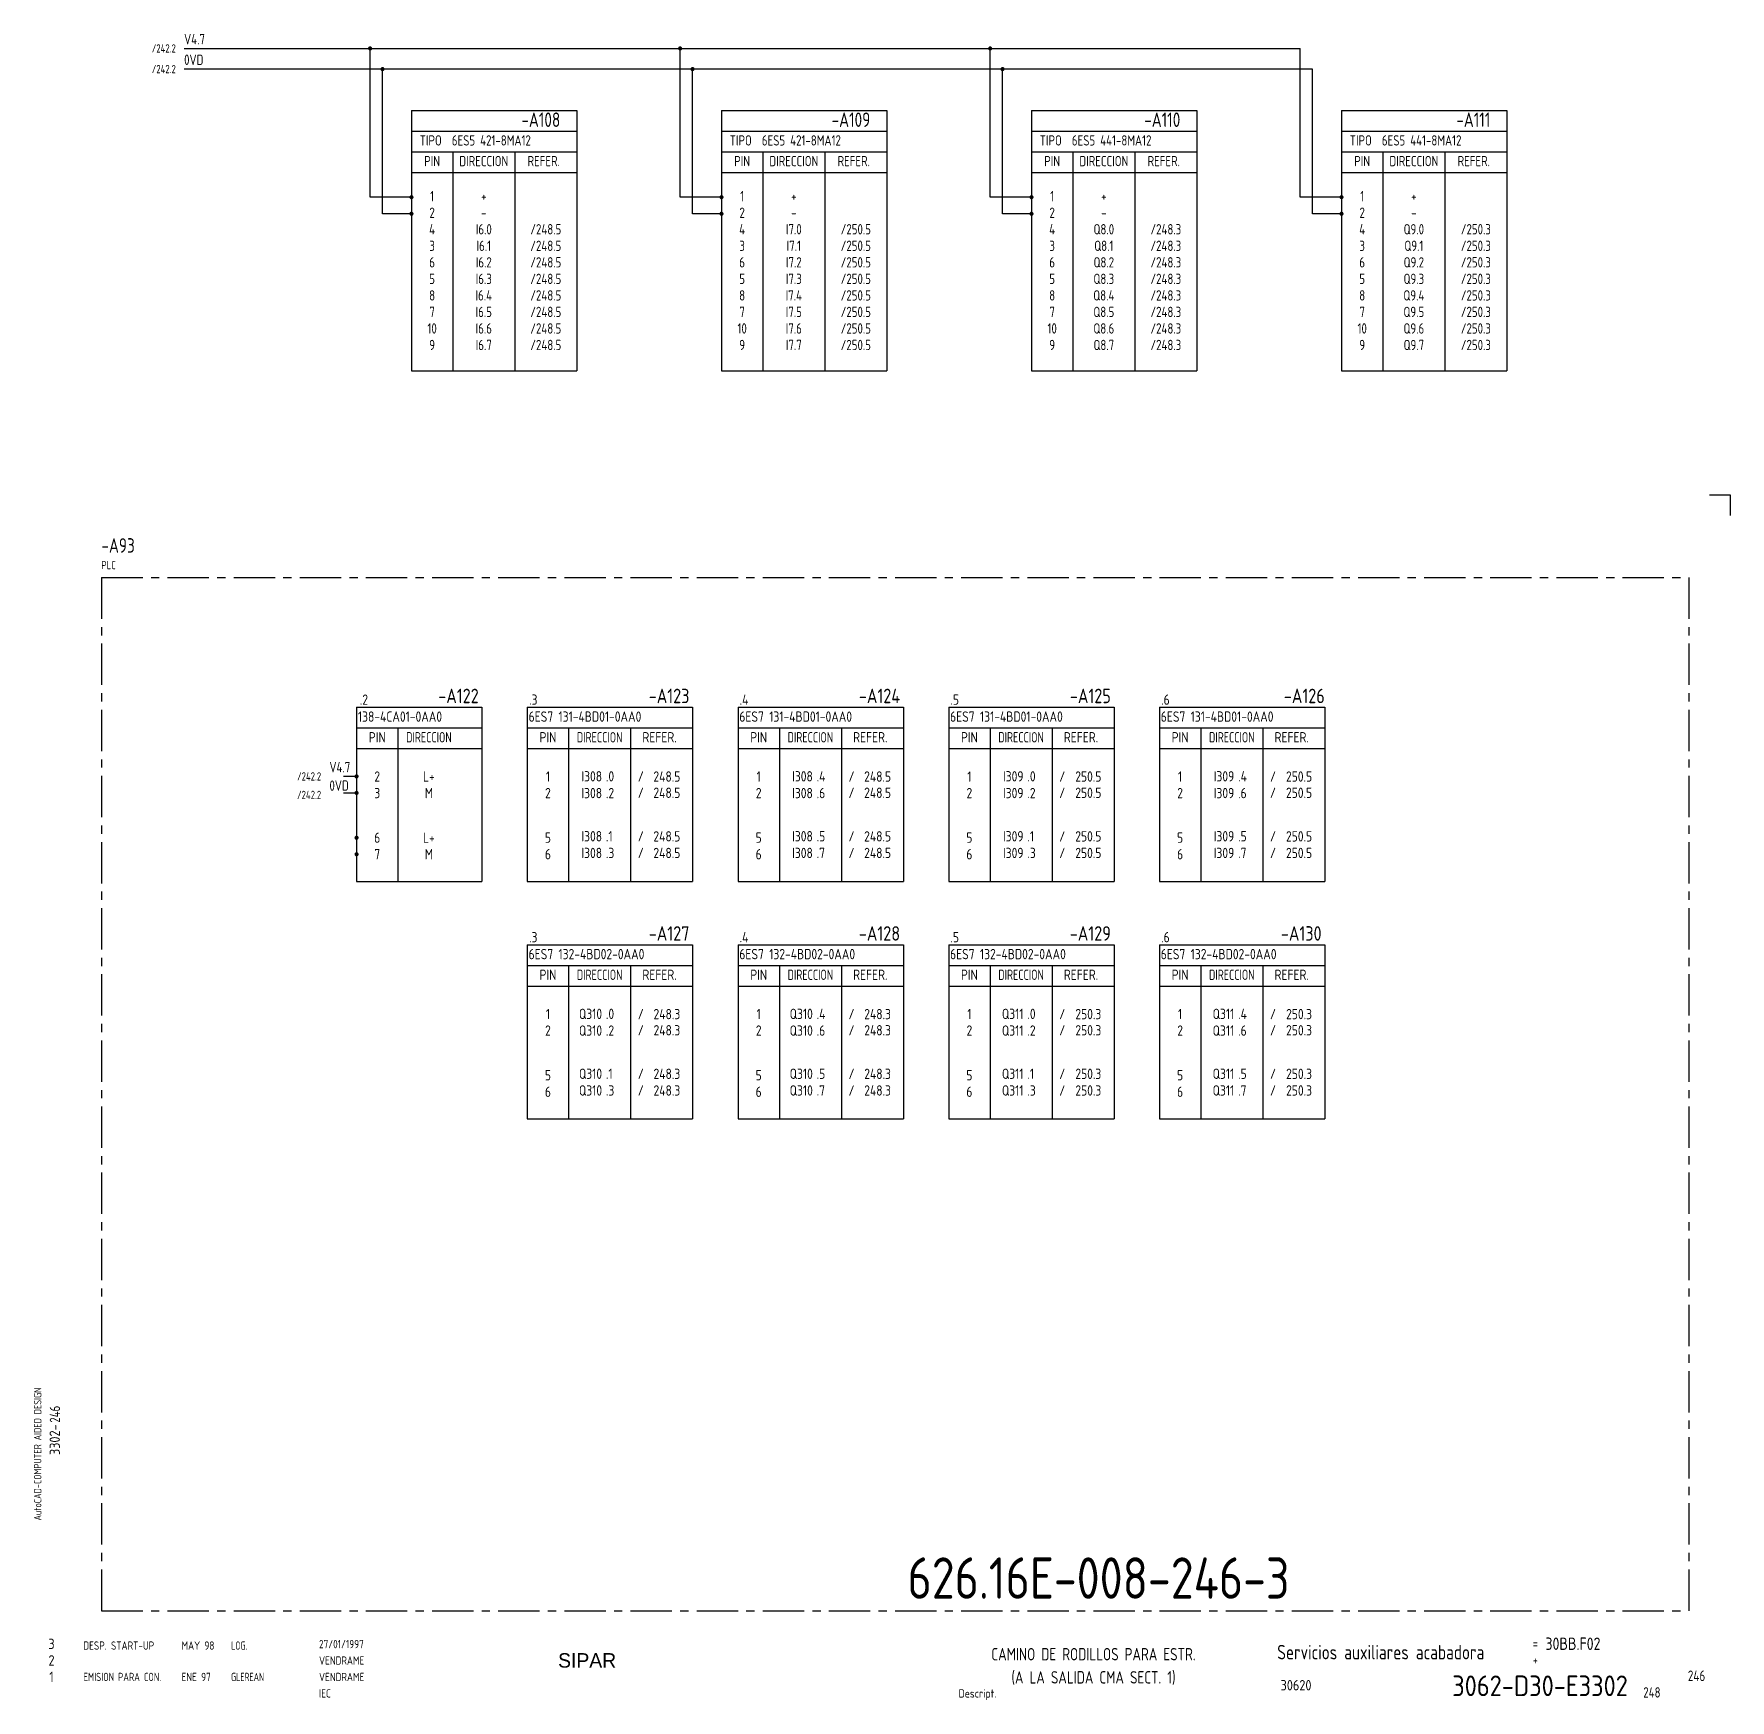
# Model space of a CAD drawing. Extents: x 10 to 1000, y 5 to 409.
# Drawn here: x 589.7 to 1000, y 5.4 to 408.5 of the extents above; entities that cross this region are included whole.
import ezdxf
from ezdxf.enums import TextEntityAlignment as Align

# ---------------------------------------------------------------- set-up
doc = ezdxf.new("R2010")
doc.units = 0
doc.header["$LTSCALE"] = 8
doc.header["$MEASUREMENT"] = 0
doc.linetypes.add('CENTER', pattern=[2, 1.25, -0.25, 0.25, -0.25])
doc.layers.get('0').update_dxf_attribs({"linetype": 'CONTINUOUS'})
doc.layers.add('CART', color=7, linetype='CONTINUOUS')
doc.styles.add('DIN', font='DIN', dxfattribs={"width": 0.85})
doc.styles.add('UNIV', font='UNIV')

msp = doc.modelspace()

# ---------------------------------------------------------------- texts
at = {"style": 'DIN'}
for s, height, width, p in [('V4.7', 2.5, 0.8, (626, 406)), ('0VD', 2.5, 0.8, (626, 401)), ('TIPO  6ES5 421-8MA12', 2.5, 0.8, (683, 381.5)), ('TIPO  6ES5 421-8MA12', 2.5, 0.8, (758, 381.5)), ('TIPO  6ES5 441-8MA12', 2.5, 0.8, (833, 381.5)), ('TIPO  6ES5 441-8MA12', 2.5, 0.8, (908, 381.5)), ('PLC', 2, 0.8, (606, 279)), ('138-4CA01-0AA0', 2.5, 0.85, (668.05, 242.09)), ('6ES7 131-4BD01-0AA0', 2.5, 0.85, (709.34, 242.09)), ('6ES7 131-4BD01-0AA0', 2.5, 0.85, (760.32, 242.09)), ('6ES7 131-4BD01-0AA0', 2.5, 0.85, (811.3, 242.09)), ('6ES7 131-4BD01-0AA0', 2.5, 0.85, (862.27, 242.09)), ('V4.7', 2.5, 0.8, (661.16, 229.87)), ('.0', 2.5, 0.85, (728.05, 227.64)), ('.4', 2.5, 0.85, (779.03, 227.64)), ('.0', 2.5, 0.85, (830.01, 227.64)), ('.4', 2.5, 0.85, (880.99, 227.64)), ('0VD', 2.5, 0.8, (661.16, 225.4)), ('.2', 2.5, 0.85, (728.05, 223.59)), ('.6', 2.5, 0.85, (779.03, 223.59)), ('.2', 2.5, 0.85, (830.01, 223.59)), ('.6', 2.5, 0.85, (880.99, 223.59)), ('.1', 2.5, 0.85, (728.05, 213.14)), ('.5', 2.5, 0.85, (779.03, 213.14)), ('.1', 2.5, 0.85, (830.01, 213.14)), ('.5', 2.5, 0.85, (880.99, 213.14)), ('.3', 2.5, 0.85, (728.05, 209.1)), ('.7', 2.5, 0.85, (779.03, 209.1)), ('.3', 2.5, 0.85, (830.01, 209.1)), ('.7', 2.5, 0.85, (880.99, 209.1)), ('6ES7 132-4BD02-0AA0', 2.5, 0.85, (709.34, 184.63)), ('6ES7 132-4BD02-0AA0', 2.5, 0.85, (760.32, 184.63)), ('6ES7 132-4BD02-0AA0', 2.5, 0.85, (811.3, 184.63)), ('6ES7 132-4BD02-0AA0', 2.5, 0.85, (862.27, 184.63)), ('.0', 2.5, 0.85, (728.05, 170.17)), ('.4', 2.5, 0.85, (779.03, 170.17)), ('.0', 2.5, 0.85, (830.01, 170.17)), ('.4', 2.5, 0.85, (880.99, 170.17)), ('.2', 2.5, 0.85, (728.05, 166.13)), ('.6', 2.5, 0.85, (779.03, 166.13)), ('.2', 2.5, 0.85, (830.01, 166.13)), ('.6', 2.5, 0.85, (880.99, 166.13)), ('.1', 2.5, 0.85, (728.05, 155.68)), ('.5', 2.5, 0.85, (779.03, 155.68)), ('.1', 2.5, 0.85, (830.01, 155.68)), ('.5', 2.5, 0.85, (880.99, 155.68)), ('.3', 2.5, 0.85, (728.05, 151.64)), ('.7', 2.5, 0.85, (779.03, 151.64)), ('.3', 2.5, 0.85, (830.01, 151.64)), ('.7', 2.5, 0.85, (880.99, 151.64)), ('248', 2.5, 0.8, (979, 6))]:
    msp.add_text(s, height=height, dxfattribs=dict(at, width=width)).set_placement(p)
for s, height, width, p in [('/242.2', 2, 0.8, (624, 404)), ('/242.2', 2, 0.8, (624, 399)), ('/242.2', 2, 0.8, (659.16, 227.87)), ('I308', 2.5, 0.85, (727.12, 227.64)), ('I308', 2.5, 0.85, (778.1, 227.64)), ('I309', 2.5, 0.85, (829.07, 227.64)), ('I309', 2.5, 0.85, (880.05, 227.64)), ('I308', 2.5, 0.85, (727.12, 223.59)), ('I308', 2.5, 0.85, (778.1, 223.59)), ('I309', 2.5, 0.85, (829.07, 223.59)), ('I309', 2.5, 0.85, (880.05, 223.59)), ('/242.2', 2, 0.8, (659.16, 223.4)), ('I308', 2.5, 0.85, (727.12, 213.14)), ('I308', 2.5, 0.85, (778.1, 213.14)), ('I309', 2.5, 0.85, (829.07, 213.14)), ('I309', 2.5, 0.85, (880.05, 213.14)), ('I308', 2.5, 0.85, (727.12, 209.1)), ('I308', 2.5, 0.85, (778.1, 209.1)), ('I309', 2.5, 0.85, (829.07, 209.1)), ('I309', 2.5, 0.85, (880.05, 209.1)), ('Q310', 2.5, 0.85, (727.12, 170.17)), ('Q310', 2.5, 0.85, (778.1, 170.17)), ('Q311', 2.5, 0.85, (829.07, 170.17)), ('Q311', 2.5, 0.85, (880.05, 170.17)), ('Q310', 2.5, 0.85, (727.12, 166.13)), ('Q310', 2.5, 0.85, (778.1, 166.13)), ('Q311', 2.5, 0.85, (829.07, 166.13)), ('Q311', 2.5, 0.85, (880.05, 166.13)), ('Q310', 2.5, 0.85, (727.12, 155.68)), ('Q310', 2.5, 0.85, (778.1, 155.68)), ('Q311', 2.5, 0.85, (829.07, 155.68)), ('Q311', 2.5, 0.85, (880.05, 155.68)), ('Q310', 2.5, 0.85, (727.12, 151.64)), ('Q310', 2.5, 0.85, (778.1, 151.64)), ('Q311', 2.5, 0.85, (829.07, 151.64)), ('Q311', 2.5, 0.85, (880.05, 151.64))]:
    msp.add_text(s, height=height, dxfattribs=dict(at, width=width)).set_placement(p, align=Align.RIGHT)
at = {"color": 3, "style": 'DIN'}
for s, height, width, p in [('-A108', 3.5, 0.8, (717, 386)), ('-A109', 3.5, 0.8, (792, 386)), ('-A110', 3.5, 0.8, (867, 386)), ('-A111', 3.5, 0.8, (942, 386)), ('-A122', 3.5, 0.85, (697.27, 246.59)), ('-A123', 3.5, 0.85, (748.25, 246.59)), ('-A124', 3.5, 0.85, (799.22, 246.59)), ('-A125', 3.5, 0.85, (850.2, 246.59)), ('-A126', 3.5, 0.85, (901.95, 246.59)), ('-A127', 3.5, 0.85, (748.25, 189.13)), ('-A128', 3.5, 0.85, (799.22, 189.13)), ('-A129', 3.5, 0.85, (850.2, 189.13)), ('-A130', 3.5, 0.85, (901.18, 189.13)), ('246', 2.56, 0.8, (994, 10))]:
    msp.add_text(s, height=height, dxfattribs=dict(at, width=width)).set_placement(p, align=Align.RIGHT)
at = {"style": 'DIN'}
for s, width, p in [('PIN', 0.8, (686, 376.5)), ('DIRECCION', 0.8, (698.5, 376.5)), ('REFER.', 0.8, (713, 376.5)), ('PIN', 0.8, (761, 376.5)), ('DIRECCION', 0.8, (773.5, 376.5)), ('REFER.', 0.8, (788, 376.5)), ('PIN', 0.8, (836, 376.5)), ('DIRECCION', 0.8, (848.5, 376.5)), ('REFER.', 0.8, (863, 376.5)), ('PIN', 0.8, (911, 376.5)), ('DIRECCION', 0.8, (923.5, 376.5)), ('REFER.', 0.8, (938, 376.5)), ('1', 0.8, (686, 368)), ('+', 0.8, (698.5, 368)), ('1', 0.8, (761, 368)), ('+', 0.8, (773.5, 368)), ('1', 0.8, (836, 368)), ('+', 0.8, (848.5, 368)), ('1', 0.8, (911, 368)), ('+', 0.8, (923.5, 368)), ('2', 0.8, (686, 364)), ('2', 0.8, (761, 364)), ('2', 0.8, (836, 364)), ('2', 0.8, (911, 364)), ('4', 0.8, (686, 360)), ('I6.0', 0.8, (698.5, 360)), ('-', 0.8, (698.5, 364)), ('/248.5', 0.8, (713.5, 360)), ('4', 0.8, (761, 360)), ('I7.0', 0.8, (773.5, 360)), ('-', 0.8, (773.5, 364)), ('/250.5', 0.8, (788.5, 360)), ('4', 0.8, (836, 360)), ('Q8.0', 0.8, (848.5, 360)), ('-', 0.8, (848.5, 364)), ('/248.3', 0.8, (863.5, 360)), ('4', 0.8, (911, 360)), ('Q9.0', 0.8, (923.5, 360)), ('-', 0.8, (923.5, 364)), ('/250.3', 0.8, (938.5, 360)), ('3', 0.8, (686, 356)), ('I6.1', 0.8, (698.5, 356)), ('/248.5', 0.8, (713.5, 356)), ('3', 0.8, (761, 356)), ('I7.1', 0.8, (773.5, 356)), ('/250.5', 0.8, (788.5, 356)), ('3', 0.8, (836, 356)), ('Q8.1', 0.8, (848.5, 356)), ('/248.3', 0.8, (863.5, 356)), ('3', 0.8, (911, 356)), ('Q9.1', 0.8, (923.5, 356)), ('/250.3', 0.8, (938.5, 356)), ('6', 0.8, (686, 352)), ('I6.2', 0.8, (698.5, 352)), ('/248.5', 0.8, (713.5, 352)), ('6', 0.8, (761, 352)), ('I7.2', 0.8, (773.5, 352)), ('/250.5', 0.8, (788.5, 352)), ('6', 0.8, (836, 352)), ('Q8.2', 0.8, (848.5, 352)), ('/248.3', 0.8, (863.5, 352)), ('6', 0.8, (911, 352)), ('Q9.2', 0.8, (923.5, 352)), ('/250.3', 0.8, (938.5, 352)), ('5', 0.8, (686, 348)), ('I6.3', 0.8, (698.5, 348)), ('/248.5', 0.8, (713.5, 348)), ('5', 0.8, (761, 348)), ('I7.3', 0.8, (773.5, 348)), ('/250.5', 0.8, (788.5, 348)), ('5', 0.8, (836, 348)), ('Q8.3', 0.8, (848.5, 348)), ('/248.3', 0.8, (863.5, 348)), ('5', 0.8, (911, 348)), ('Q9.3', 0.8, (923.5, 348)), ('/250.3', 0.8, (938.5, 348)), ('8', 0.8, (686, 344)), ('I6.4', 0.8, (698.5, 344)), ('/248.5', 0.8, (713.5, 344)), ('8', 0.8, (761, 344)), ('I7.4', 0.8, (773.5, 344)), ('/250.5', 0.8, (788.5, 344)), ('8', 0.8, (836, 344)), ('Q8.4', 0.8, (848.5, 344)), ('/248.3', 0.8, (863.5, 344)), ('8', 0.8, (911, 344)), ('Q9.4', 0.8, (923.5, 344)), ('/250.3', 0.8, (938.5, 344)), ('7', 0.8, (686, 340)), ('I6.5', 0.8, (698.5, 340)), ('/248.5', 0.8, (713.5, 340)), ('7', 0.8, (761, 340)), ('I7.5', 0.8, (773.5, 340)), ('/250.5', 0.8, (788.5, 340)), ('7', 0.8, (836, 340)), ('Q8.5', 0.8, (848.5, 340)), ('/248.3', 0.8, (863.5, 340)), ('7', 0.8, (911, 340)), ('Q9.5', 0.8, (923.5, 340)), ('/250.3', 0.8, (938.5, 340)), ('10', 0.8, (686, 336)), ('I6.6', 0.8, (698.5, 336)), ('/248.5', 0.8, (713.5, 336)), ('10', 0.8, (761, 336)), ('I7.6', 0.8, (773.5, 336)), ('/250.5', 0.8, (788.5, 336)), ('10', 0.8, (836, 336)), ('Q8.6', 0.8, (848.5, 336)), ('/248.3', 0.8, (863.5, 336)), ('10', 0.8, (911, 336)), ('Q9.6', 0.8, (923.5, 336)), ('/250.3', 0.8, (938.5, 336)), ('9', 0.8, (686, 332)), ('I6.7', 0.8, (698.5, 332)), ('/248.5', 0.8, (713.5, 332)), ('9', 0.8, (761, 332)), ('I7.7', 0.8, (773.5, 332)), ('/250.5', 0.8, (788.5, 332)), ('9', 0.8, (836, 332)), ('Q8.7', 0.8, (848.5, 332)), ('/248.3', 0.8, (863.5, 332)), ('9', 0.8, (911, 332)), ('Q9.7', 0.8, (923.5, 332)), ('/250.3', 0.8, (938.5, 332)), ('.2', 0.85, (669.51, 246.19)), ('.3', 0.85, (710.47, 246.19)), ('.4', 0.85, (761.45, 246.19)), ('.5', 0.85, (812.43, 246.19)), ('.6', 0.85, (863.4, 246.19)), ('PIN', 0.85, (672.72, 237.09)), ('PIN', 0.85, (714.02, 237.09)), ('REFER.', 0.85, (741.02, 237.09)), ('PIN', 0.85, (765, 237.09)), ('REFER.', 0.85, (792, 237.09)), ('PIN', 0.85, (815.97, 237.09)), ('REFER.', 0.85, (842.97, 237.09)), ('PIN', 0.85, (866.95, 237.09)), ('REFER.', 0.85, (893.95, 237.09)), ('2', 0.85, (672.72, 227.59)), ('L+', 0.85, (685.22, 227.59)), ('1', 0.85, (714.02, 227.59)), ('/', 0.85, (736.48, 227.59)), ('248.5', 0.85, (742.79, 227.59)), ('1', 0.85, (765, 227.59)), ('/', 0.85, (787.46, 227.59)), ('248.5', 0.85, (793.77, 227.59)), ('1', 0.85, (815.97, 227.59)), ('/', 0.85, (838.44, 227.59)), ('250.5', 0.85, (844.75, 227.59)), ('1', 0.85, (866.95, 227.59)), ('/', 0.85, (889.42, 227.59)), ('250.5', 0.85, (895.73, 227.59)), ('3', 0.85, (672.72, 223.59)), ('M', 0.85, (685.22, 223.59)), ('2', 0.85, (714.02, 223.59)), ('/', 0.85, (736.48, 223.66)), ('248.5', 0.85, (742.79, 223.66)), ('2', 0.85, (765, 223.59)), ('/', 0.85, (787.46, 223.66)), ('248.5', 0.85, (793.77, 223.66)), ('2', 0.85, (815.97, 223.59)), ('/', 0.85, (838.44, 223.66)), ('250.5', 0.85, (844.75, 223.66)), ('2', 0.85, (866.95, 223.59)), ('/', 0.85, (889.42, 223.66)), ('250.5', 0.85, (895.73, 223.66)), ('6', 0.85, (672.72, 212.8)), ('L+', 0.85, (685.22, 212.8)), ('5', 0.85, (714.02, 212.8)), ('/', 0.85, (736.48, 213.12)), ('248.5', 0.85, (742.79, 213.12)), ('5', 0.85, (765, 212.8)), ('/', 0.85, (787.46, 213.12)), ('248.5', 0.85, (793.77, 213.12)), ('5', 0.85, (815.97, 212.8)), ('/', 0.85, (838.44, 213.12)), ('250.5', 0.85, (844.75, 213.12)), ('5', 0.85, (866.95, 212.8)), ('/', 0.85, (889.42, 213.12)), ('250.5', 0.85, (895.73, 213.12)), ('7', 0.85, (672.72, 208.8)), ('M', 0.85, (685.22, 208.8)), ('6', 0.85, (714.02, 208.8)), ('/', 0.85, (736.48, 209.1)), ('248.5', 0.85, (742.79, 209.1)), ('6', 0.85, (765, 208.8)), ('/', 0.85, (787.46, 209.1)), ('248.5', 0.85, (793.77, 209.1)), ('6', 0.85, (815.97, 208.8)), ('/', 0.85, (838.44, 209.1)), ('250.5', 0.85, (844.75, 209.1)), ('6', 0.85, (866.95, 208.8)), ('/', 0.85, (889.42, 209.1)), ('250.5', 0.85, (895.73, 209.1)), ('.3', 0.85, (710.47, 188.73)), ('.4', 0.85, (761.45, 188.73)), ('.5', 0.85, (812.43, 188.73)), ('.6', 0.85, (863.4, 188.73)), ('PIN', 0.85, (714.02, 179.63)), ('REFER.', 0.85, (741.02, 179.63)), ('PIN', 0.85, (765, 179.63)), ('REFER.', 0.85, (792, 179.63)), ('PIN', 0.85, (815.97, 179.63)), ('REFER.', 0.85, (842.97, 179.63)), ('PIN', 0.85, (866.95, 179.63)), ('REFER.', 0.85, (893.95, 179.63)), ('1', 0.85, (714.02, 170.13)), ('/', 0.85, (736.48, 170.12)), ('248.3', 0.85, (742.79, 170.12)), ('1', 0.85, (765, 170.13)), ('/', 0.85, (787.46, 170.12)), ('248.3', 0.85, (793.77, 170.12)), ('1', 0.85, (815.97, 170.13)), ('/', 0.85, (838.44, 170.12)), ('250.3', 0.85, (844.75, 170.12)), ('1', 0.85, (866.95, 170.13)), ('/', 0.85, (889.42, 170.12)), ('250.3', 0.85, (895.73, 170.12)), ('2', 0.85, (714.02, 166.13)), ('/', 0.85, (736.48, 166.2)), ('248.3', 0.85, (742.79, 166.2)), ('2', 0.85, (765, 166.13)), ('/', 0.85, (787.46, 166.2)), ('248.3', 0.85, (793.77, 166.2)), ('2', 0.85, (815.97, 166.13)), ('/', 0.85, (838.44, 166.2)), ('250.3', 0.85, (844.75, 166.2)), ('2', 0.85, (866.95, 166.13)), ('/', 0.85, (889.42, 166.2)), ('250.3', 0.85, (895.73, 166.2)), ('5', 0.85, (714.02, 155.33)), ('/', 0.85, (736.48, 155.66)), ('248.3', 0.85, (742.79, 155.66)), ('5', 0.85, (765, 155.33)), ('/', 0.85, (787.46, 155.66)), ('248.3', 0.85, (793.77, 155.66)), ('5', 0.85, (815.97, 155.33)), ('/', 0.85, (838.44, 155.66)), ('250.3', 0.85, (844.75, 155.66)), ('5', 0.85, (866.95, 155.33)), ('/', 0.85, (889.42, 155.66)), ('250.3', 0.85, (895.73, 155.66)), ('6', 0.85, (714.02, 151.33)), ('/', 0.85, (736.48, 151.64)), ('248.3', 0.85, (742.79, 151.64)), ('6', 0.85, (765, 151.33)), ('/', 0.85, (787.46, 151.64)), ('248.3', 0.85, (793.77, 151.64)), ('6', 0.85, (815.97, 151.33)), ('/', 0.85, (838.44, 151.64)), ('250.3', 0.85, (844.75, 151.64)), ('6', 0.85, (866.95, 151.33)), ('/', 0.85, (889.42, 151.64)), ('250.3', 0.85, (895.73, 151.64))]:
    msp.add_text(s, height=2.5, dxfattribs=dict(at, width=width)).set_placement(p, align=Align.CENTER)
at = {"color": 3, "style": 'DIN', "width": 0.8}
msp.add_text('-A93', height=3.5, dxfattribs=at).set_placement((606, 283))
at = {"style": 'DIN', "width": 0.596129}
for p, p2 in [((679.72, 237.09), (690.72, 237.09)), ((721.02, 237.09), (732.02, 237.09)), ((772, 237.09), (783, 237.09)), ((822.97, 237.09), (833.97, 237.09)), ((873.95, 237.09), (884.95, 237.09)), ((721.02, 179.63), (732.02, 179.63)), ((772, 179.63), (783, 179.63)), ((822.97, 179.63), (833.97, 179.63)), ((873.95, 179.63), (884.95, 179.63))]:
    msp.add_text('DIRECCION', height=2.5, dxfattribs=at).set_placement(p, p2, align=Align.FIT)
at = {"style": 'DIN', "width": 0.8}
msp.add_text('246', height=2.5, rotation=90, dxfattribs=at).set_placement((596, 72.5))
at = {"color": 3, "style": 'DIN', "width": 0.8}
for s, p in [('CAMINO DE RODILLOS PARA ESTR.', (846, 15)), ('(A LA SALIDA CMA SECT. 1)', (846, 9.4))]:
    msp.add_text(s, height=3, dxfattribs=at).set_placement(p, align=Align.CENTER)
at = {"color": 2, "insert": (801, 39.92), "char_height": 10, "width": 111.0411, "attachment_point": 1, "style": 'DIN'}
msp.add_mtext('626.16E-008-246-3', dxfattribs=at)
at = {"layer": 'CART', "color": 2, "linetype": 'Continuous', "style": 'UNIV'}
msp.add_text('SIPAR', height=3.5, dxfattribs=at).set_placement((723.5, 13.25), align=Align.CENTER)

# ---------------------------------------------------------------- blocks, each defined once
blk = doc.blocks.new('WB-FG100')
at = {"layer": 'CART', "color": 1}
for p, q in [((415, 297), (420, 297)), ((420, 297), (420, 292))]:
    blk.add_line(p, q, dxfattribs=at)
at = {"layer": 'CART', "color": 1, "style": 'DIN', "width": 0.8}
blk.add_text('AutoCAD-COMPUTER AIDED DESIGN', height=1.8, rotation=90, dxfattribs=at).set_placement((11.47, 48.84))
at = {"layer": 'CART', "color": 3, "style": 'DIN', "width": 0.8}
for s, p in [('=', (372.24, 17.91)), ('+', (372.24, 13.87))]:
    blk.add_text(s, height=2.5, dxfattribs=at).set_placement(p)
at = {"layer": 'CART', "color": 7, "style": 'DIN', "width": 0.9}
blk.add_attdef('FILE', text='', height=2.5, rotation=90, dxfattribs=at).set_placement((15.95, 68.38), align=Align.CENTER)
for tag, p in [('MOD-3', (13.92, 19)), ('MOD-2', (13.92, 15)), ('MOD-1', (13.92, 11)), ('NR.COMMESSA', (315, 9))]:
    blk.add_attdef(tag, text='', height=2.5, dxfattribs=at).set_placement(p, align=Align.MIDDLE)
at = {"layer": 'CART', "color": 7, "style": 'DIN'}
for tag, width, p in [('REV-3', 0.9, (21.66, 19)), ('DATA-3', 0.9, (45.37, 19)), ('NOME-3', 0.9, (57.37, 19)), ('REV-2', 0.9, (21.66, 15)), ('DATA-2', 0.9, (45.37, 15)), ('NOME-2', 0.9, (57.37, 15)), ('REV-1', 0.9, (21.66, 11)), ('DATA-1', 0.9, (45.37, 11)), ('NOME-1', 0.7, (57.37, 11))]:
    blk.add_attdef(tag, text='', height=2, dxfattribs=dict(at, width=width)).set_placement(p, align=Align.MIDDLE_LEFT)
at = {"layer": 'CART', "color": 7, "style": 'DIN', "width": 0.9}
for tag, p, height in [('DATA', (78.64, 17.94), 2), ('ESECUTORE', (78.64, 13.97), 2), ('CONTROLLORE', (78.64, 9.99), 2), ('SEGUE', (398.93, 5.65), 2.8), ('NORMA', (78.64, 6.01), 2)]:
    blk.add_attdef(tag, p, '', height=height, dxfattribs=at)
at = {"layer": 'CART', "color": 2, "style": 'DIN', "width": 0.9}
for tag, p in [('TITOLO-1/3', (266.5, 18.23)), ('TITOLO-1/2', (266.5, 15.73)), ('TITOLO-2/3', (266.5, 13.18)), ('TITOLO-2/2', (266.5, 10.68)), ('TITOLO-3/3', (266.5, 8.13))]:
    blk.add_attdef(tag, text='', height=3.5, dxfattribs=at).set_placement(p, align=Align.MIDDLE)
at = {"layer": 'CART', "color": 3, "style": 'DIN', "width": 0.9}
blk.add_attdef('ASSIEME', text='', height=3.5, dxfattribs=at).set_placement((334, 17), align=Align.MIDDLE)
at = {"layer": 'CART', "color": 3, "style": 'DIN', "width": 0.85}
for tag, p in [('=', (375.33, 16.63)), ('+', (375.33, 12.76))]:
    blk.add_attdef(tag, text='', height=3, dxfattribs=at).set_placement(p, align=Align.BOTTOM_LEFT)
at = {"layer": 'CART', "color": 3, "style": 'DIN', "width": 0.9}
blk.add_attdef('FOGLIO', text='', height=2.8, dxfattribs=at).set_placement((414.2, 9.56), align=Align.RIGHT)
at = {"layer": 'CART', "color": 2, "style": 'DIN', "width": 0.9}
blk.add_attdef('DISEGNO', text='', height=5, dxfattribs=at).set_placement((395.27, 6.35), align=Align.RIGHT)
at = {"layer": 'CART', "color": 1, "style": 'DIN', "width": 0.9}
blk.add_attdef('TIPOLOGIA', (233.37, 6), '', height=2, dxfattribs=at)
blk = doc.blocks.new('DESP')
at = {"linetype": 'Continuous', "style": 'DIN'}
for s, width, p in [('DESP. START-UP', 0.85, (21.62, 17.59)), ('MAY 98', 0.85, (45.38, 17.59)), ('LOG.', 0.7, (57.38, 17.59))]:
    blk.add_text(s, height=2, dxfattribs=dict(at, width=width)).set_placement(p)

# ---------------------------------------------------------------- linework, layer by layer
for p, q in [((626, 405), (896, 405)), ((671, 369), (671, 405.25)), ((746, 369), (746, 405)), ((821, 369), (821, 405)), ((896, 369), (896, 405)), ((899, 400), (626, 400)), ((674, 365), (674, 400.25)), ((749, 365), (749, 400)), ((824, 365), (824, 400)), ((899, 365), (899, 400)), ((681, 369), (671, 369)), ((756, 369), (746, 369)), ((831, 369), (821, 369)), ((906, 369), (896, 369)), ((681, 365), (674, 365)), ((756, 365), (749, 365)), ((831, 365), (824, 365)), ((906, 365), (899, 365)), ((667.72, 228.87), (664.6, 228.87)), ((664.6, 224.87), (667.72, 224.87))]:
    msp.add_line(p, q)
at = {"color": 3}
for p, q in [((681, 390), (681, 327)), ((681, 390), (721, 390)), ((721, 390), (721, 327)), ((756, 390), (796, 390)), ((756, 390), (756, 327)), ((796, 390), (796, 327)), ((831, 390), (871, 390)), ((831, 390), (831, 327)), ((871, 390), (871, 327)), ((906, 390), (946, 390)), ((906, 390), (906, 327)), ((946, 390), (946, 327)), ((681, 385), (721, 385)), ((756, 385), (796, 385)), ((831, 385), (871, 385)), ((906, 385), (946, 385)), ((681, 380), (721, 380)), ((691, 380), (691, 327)), ((706, 380), (706, 327)), ((756, 380), (796, 380)), ((766, 380), (766, 327)), ((781, 380), (781, 327)), ((831, 380), (871, 380)), ((841, 380), (841, 327)), ((856, 380), (856, 327)), ((906, 380), (946, 380)), ((916, 380), (916, 327)), ((931, 380), (931, 327)), ((681, 375), (721, 375)), ((756, 375), (796, 375)), ((831, 375), (871, 375)), ((906, 375), (946, 375)), ((681, 327), (721, 327)), ((756, 327), (796, 327)), ((831, 327), (871, 327)), ((906, 327), (946, 327)), ((667.72, 245.59), (667.72, 203.46)), ((667.72, 245.59), (698.04, 245.59)), ((698.04, 245.59), (698.04, 203.46)), ((709.02, 245.59), (749.02, 245.59)), ((709.02, 245.59), (709.02, 203.46)), ((749.02, 245.59), (749.02, 203.46)), ((760, 245.59), (760, 203.46)), ((760, 245.59), (800, 245.59)), ((800, 245.59), (800, 203.46)), ((810.97, 245.59), (850.97, 245.59)), ((810.97, 245.59), (810.97, 203.46)), ((850.97, 245.59), (850.97, 203.46)), ((861.95, 245.59), (901.95, 245.59)), ((861.95, 245.59), (861.95, 203.46)), ((901.95, 245.59), (901.95, 203.46)), ((667.72, 240.59), (698.04, 240.59)), ((677.72, 240.59), (677.72, 203.46)), ((709.02, 240.59), (749.02, 240.59)), ((719.02, 240.59), (719.02, 203.46)), ((734.02, 240.59), (734.02, 203.46)), ((760, 240.59), (800, 240.59)), ((770, 240.59), (770, 203.46)), ((785, 240.59), (785, 203.46)), ((810.97, 240.59), (850.97, 240.59)), ((820.97, 240.59), (820.97, 203.46)), ((835.97, 240.59), (835.97, 203.46)), ((861.95, 240.59), (901.95, 240.59)), ((871.95, 240.59), (871.95, 203.46)), ((886.95, 240.59), (886.95, 203.46)), ((667.72, 235.59), (698.04, 235.59)), ((709.02, 235.59), (749.02, 235.59)), ((760, 235.59), (800, 235.59)), ((810.97, 235.59), (850.97, 235.59)), ((861.95, 235.59), (901.95, 235.59)), ((667.72, 203.46), (698.04, 203.46)), ((709.02, 203.46), (749.02, 203.46)), ((760, 203.46), (800, 203.46)), ((810.97, 203.46), (850.97, 203.46)), ((861.95, 203.46), (901.95, 203.46)), ((709.02, 188.13), (709.02, 146)), ((709.02, 188.13), (749.02, 188.13)), ((749.02, 188.13), (749.02, 146)), ((760, 188.13), (800, 188.13)), ((760, 188.13), (760, 146)), ((800, 188.13), (800, 146)), ((810.97, 188.13), (850.97, 188.13)), ((810.97, 188.13), (810.97, 146)), ((850.97, 188.13), (850.97, 146)), ((861.95, 188.13), (901.95, 188.13)), ((861.95, 188.13), (861.95, 146)), ((901.95, 188.13), (901.95, 146)), ((709.02, 183.13), (749.02, 183.13)), ((719.02, 183.13), (719.02, 146)), ((734.02, 183.13), (734.02, 146)), ((760, 183.13), (800, 183.13)), ((770, 183.13), (770, 146)), ((785, 183.13), (785, 146)), ((810.97, 183.13), (850.97, 183.13)), ((820.97, 183.13), (820.97, 146)), ((835.97, 183.13), (835.97, 146)), ((861.95, 183.13), (901.95, 183.13)), ((871.95, 183.13), (871.95, 146)), ((886.95, 183.13), (886.95, 146)), ((709.02, 178.13), (749.02, 178.13)), ((760, 178.13), (800, 178.13)), ((810.97, 178.13), (850.97, 178.13)), ((861.95, 178.13), (901.95, 178.13)), ((709.02, 146), (749.02, 146)), ((760, 146), (800, 146)), ((810.97, 146), (850.97, 146)), ((861.95, 146), (901.95, 146))]:
    msp.add_line(p, q, dxfattribs=at)
at = {"color": 3, "linetype": 'CENTER'}
for p, q in [((606, 277), (990, 277)), ((606, 277), (606, 27)), ((990, 277), (990, 27)), ((606, 27), (990, 27))]:
    msp.add_line(p, q, dxfattribs=at)
at = {"const_width": 0.5}
for points in [[(670.75, 405, 1), (671.25, 405, 1)], [(745.75, 405, 1), (746.25, 405, 1)], [(820.75, 405, 1), (821.25, 405, 1)], [(673.75, 400, 1), (674.25, 400, 1)], [(748.75, 400, 1), (749.25, 400, 1)], [(823.75, 400, 1), (824.25, 400, 1)]]:
    msp.add_lwpolyline(points, format="xyb", close=True, dxfattribs=at)
at = {"linetype": 'Continuous', "const_width": 0.5}
for points in [[(680.75, 369, 1), (681.25, 369, 1)], [(755.75, 369, 1), (756.25, 369, 1)], [(830.75, 369, 1), (831.25, 369, 1)], [(905.75, 369, 1), (906.25, 369, 1)], [(680.75, 365, 1), (681.25, 365, 1)], [(755.75, 365, 1), (756.25, 365, 1)], [(830.75, 365, 1), (831.25, 365, 1)], [(905.75, 365, 1), (906.25, 365, 1)], [(667.47, 228.87, 1), (667.97, 228.87, 1)], [(667.47, 224.87, 1), (667.97, 224.87, 1)], [(667.47, 214.03, 1), (667.97, 214.03, 1)], [(667.47, 210.03, 1), (667.97, 210.03, 1)]]:
    msp.add_lwpolyline(points, format="xyb", close=True, dxfattribs=at)

# ---------------------------------------------------------------- block references
at = {"linetype": 'Continuous'}
msp.add_blockref('DESP', (580, 0), dxfattribs=at)
at = {"layer": 'CART'}
ref = msp.add_blockref('WB-FG100', (580, 0), dxfattribs=at)
ref.add_attrib('TIPOLOGIA', 'Descript.', (813.37, 6), dxfattribs={"color": 1, "height": 2, "style": 'DIN', "width": 0.9})
ref.add_attrib('ASSIEME', 'Servicios auxiliares acabadora', dxfattribs={"color": 3, "height": 3.5, "style": 'DIN', "width": 0.8}).set_placement((915.5, 17), align=Align.MIDDLE)
ref.add_attrib('=', '30BB.F02', dxfattribs={"color": 3, "height": 3, "style": 'DIN', "width": 0.85}).set_placement((955.33, 16.63), align=Align.BOTTOM_LEFT)
ref.add_attrib('NR.COMMESSA', '30620', dxfattribs={"color": 7, "height": 2.5, "style": 'DIN', "width": 0.9}).set_placement((895, 9), align=Align.MIDDLE)
ref.add_attrib('DISEGNO', '3062-D30-E3302', dxfattribs={"color": 2, "height": 5, "style": 'DIN', "width": 0.9}).set_placement((975.27, 6.35), align=Align.RIGHT)
ref.add_attrib('DATA', '27/01/1997', (658.64, 17.94), dxfattribs={"color": 7, "height": 2, "style": 'DIN', "width": 0.85})
ref.add_attrib('ESECUTORE', 'VENDRAME', (658.64, 13.97), dxfattribs={"color": 7, "height": 2, "style": 'DIN', "width": 0.85})
ref.add_attrib('CONTROLLORE', 'VENDRAME', (658.64, 9.99), dxfattribs={"color": 7, "height": 2, "style": 'DIN', "width": 0.85})
ref.add_attrib('NORMA', 'IEC', (658.64, 6.01), dxfattribs={"color": 7, "height": 2, "style": 'DIN', "width": 0.85})
ref.add_attrib('MOD-1', '1', dxfattribs={"color": 7, "height": 2.5, "style": 'DIN', "width": 0.9}).set_placement((593.92, 11), align=Align.MIDDLE)
ref.add_attrib('REV-1', 'EMISION PARA CON.', dxfattribs={"color": 7, "height": 2, "style": 'DIN', "width": 0.8}).set_placement((601.66, 11), align=Align.MIDDLE_LEFT)
ref.add_attrib('DATA-1', 'ENE 97', dxfattribs={"color": 7, "height": 2, "style": 'DIN', "width": 0.85}).set_placement((625.37, 11), align=Align.MIDDLE_LEFT)
ref.add_attrib('NOME-1', 'GLEREAN', dxfattribs={"color": 7, "height": 2, "style": 'DIN', "width": 0.7}).set_placement((637.37, 11), align=Align.MIDDLE_LEFT)
ref.add_attrib('MOD-2', '2', dxfattribs={"color": 7, "height": 2.5, "style": 'DIN', "width": 0.9}).set_placement((593.92, 15), align=Align.MIDDLE)
ref.add_attrib('MOD-3', '3', dxfattribs={"color": 7, "height": 2.5, "style": 'DIN', "width": 0.9}).set_placement((593.92, 19), align=Align.MIDDLE)
ref.add_attrib('FILE', '3302-', dxfattribs={"color": 7, "height": 2.5, "rotation": 90, "style": 'DIN', "width": 0.9}).set_placement((595.95, 68.38), align=Align.CENTER)

msp.set_redraw_order([(e.dxf.handle, doc.entitydb.next_handle()) for e in msp.query("TEXT MTEXT ATTDEF DIMENSION ARC_DIMENSION")])  # texts and dimensions are drawn at this point

doc.saveas('drawing.dxf')
